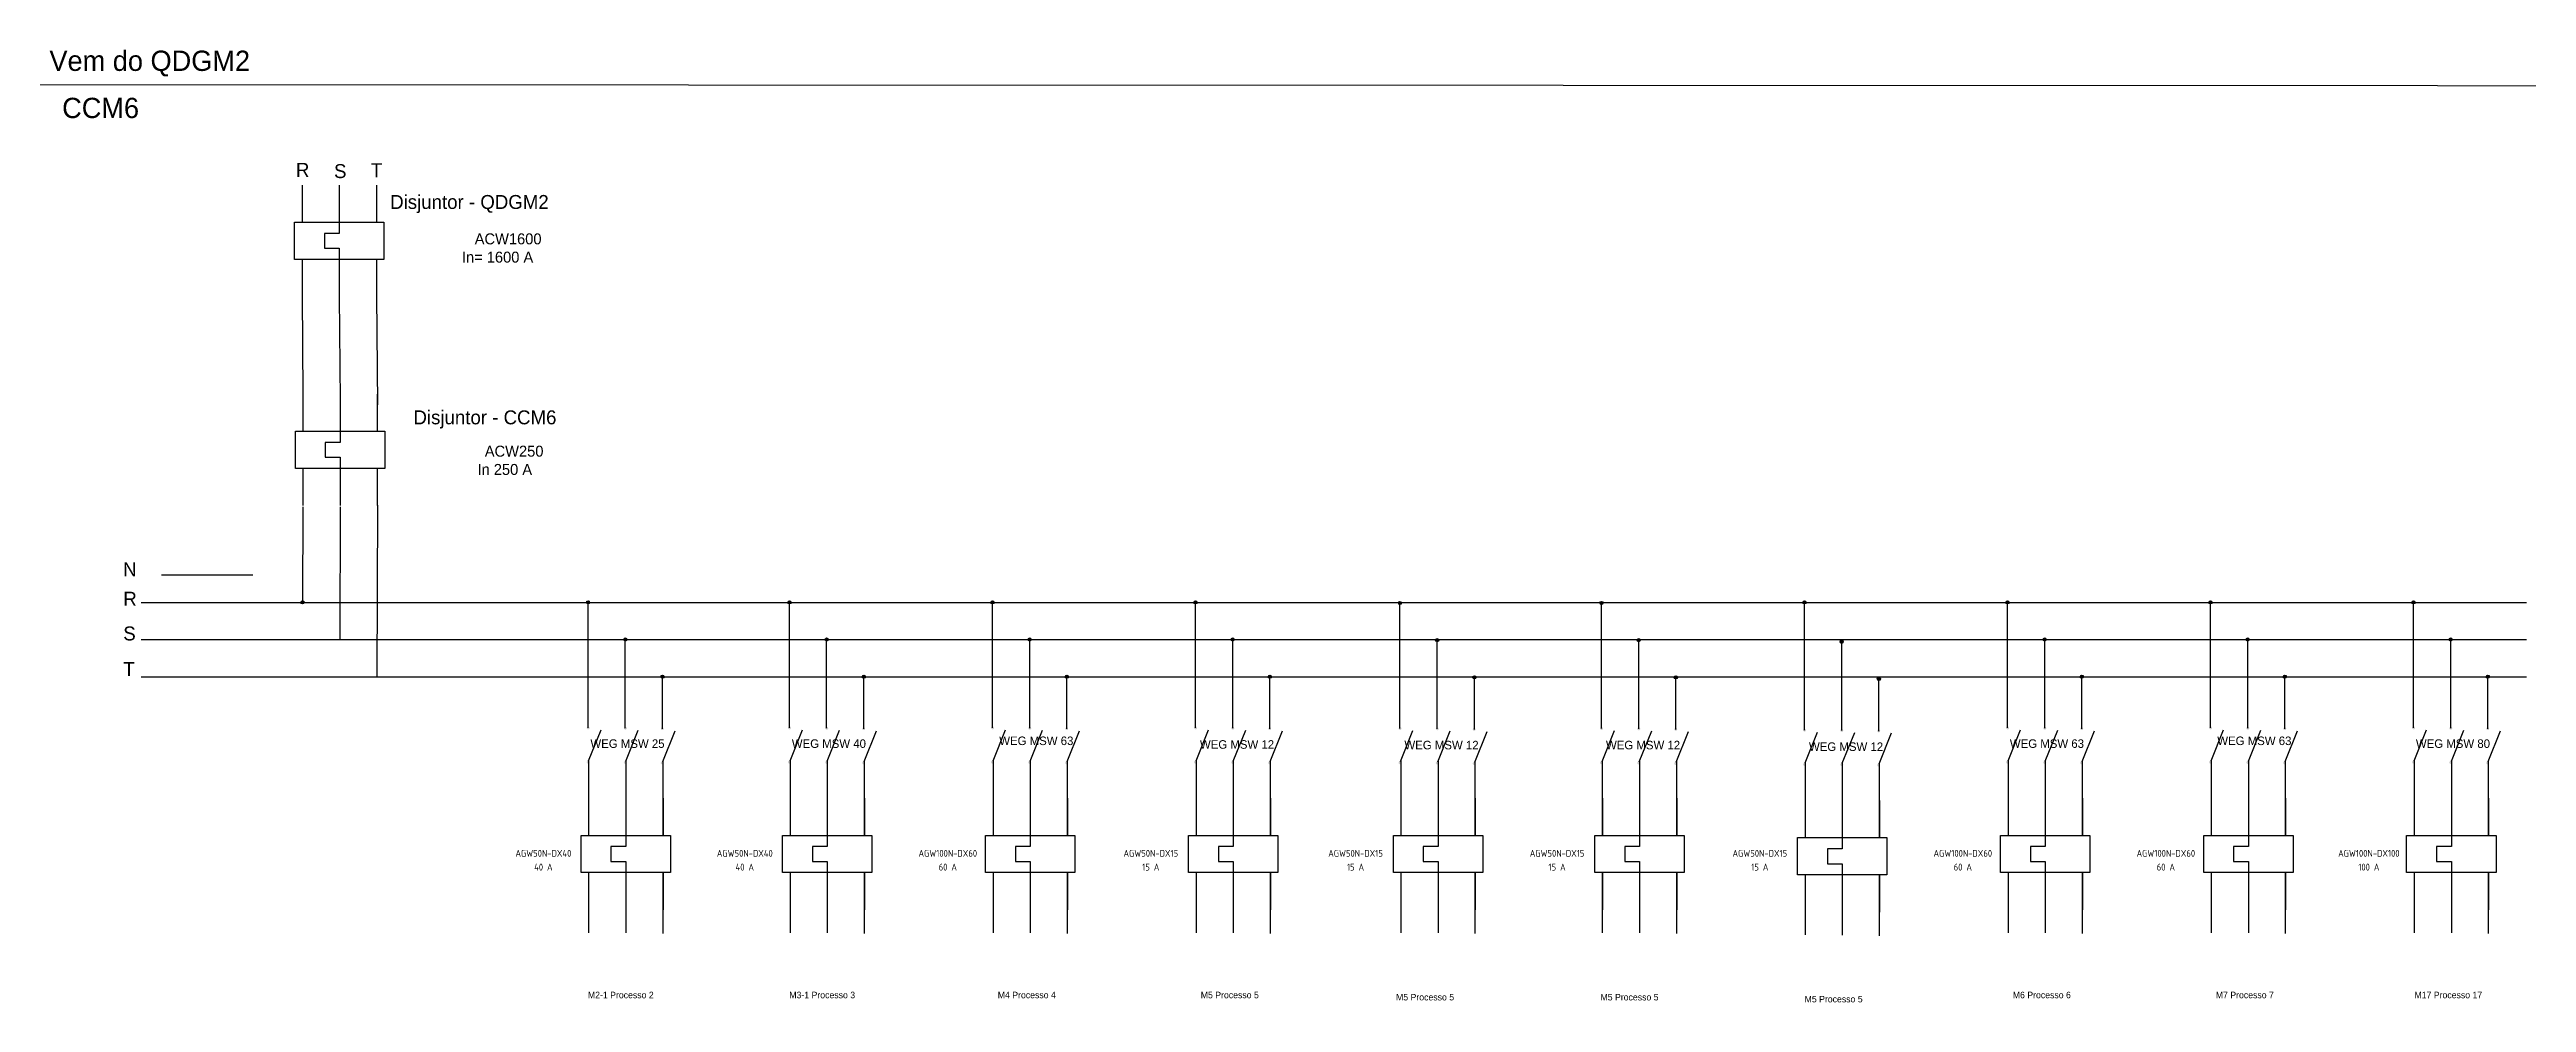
# Model space of a CAD drawing. Extents: x -533 to 641, y -96 to 322.
# Drawn here: x -495.5 to -415.1, y -28.3 to 2.6 of the extents above; entities that cross this region are included whole.
import ezdxf

# ---------------------------------------------------------------- set-up
doc = ezdxf.new("R2010")
doc.units = 0
doc.header["$MEASUREMENT"] = 0
doc.layers.add('ELET_TRIFILAR_DESENHO', color=5, linetype='Continuous', plot=False)
doc.layers.add('ELET_TRIFILAR_TEXTO', color=4, linetype='Continuous')
doc.styles.add('ARIAL', font='arial.ttf')

msp = doc.modelspace()

# ---------------------------------------------------------------- texts
at = {"layer": 'ELET_TRIFILAR_DESENHO', "ltscale": 50}
for s, p in [('R', (-487.47, -1.524)), ('S', (-486.233, -1.564)), ('T', (-485.035, -1.534)), ('N', (-493.078, -14.49)), ('R', (-493.072, -15.446)), ('S', (-493.072, -16.573)), ('T', (-493.072, -17.728))]:
    msp.add_text(s, height=0.453, dxfattribs=at).set_placement(p)
at = {"layer": 'ELET_TRIFILAR_TEXTO', "ltscale": 50}
for s, p in [('Disjuntor - QDGM2', (-484.41, -2.566)), ('Disjuntor - CCM6', (-483.655, -9.557))]:
    msp.add_text(s, height=0.45251, dxfattribs=at).set_placement(p)
at = {"layer": 'ELET_TRIFILAR_TEXTO', "attachment_point": 1}
for s, insert, char_height in [('Vem do QDGM2', (-495.469, 2.574), 0.65883), ('\\pi-1.03766;{\\H0.48889x;ACW250  \\P\\pi-1.27483;In 250 A\\H2.04545x;\\C7; }', (-480.302, -10.251), 0.7277), ('\\pi-1.51405;M2-1 Processo 2', (-476.479, -27.976), 0.21126), ('\\pi-1.51405;M3-1 Processo 3', (-469.943, -27.976), 0.21126), ('\\pi-1.338;M4 Processo 4', (-463.354, -27.976), 0.21126), ('\\pi-1.338;M5 Processo 5', (-456.766, -27.976), 0.21126), ('\\pi-1.338;M5 Processo 5', (-450.428, -28.047), 0.21126), ('\\pi-1.338;M5 Processo 5', (-443.793, -28.047), 0.21126), ('\\pi-1.338;M5 Processo 5', (-437.169, -28.11), 0.21126), ('\\pi-1.338;M6 Processo 6', (-430.412, -27.976), 0.21126), ('\\pi-1.338;M7 Processo 7', (-423.824, -27.976), 0.21126), ('\\pi-1.47884;M17 Processo 17', (-417.236, -27.976), 0.21126)]:
    msp.add_mtext(s, dxfattribs=dict(at, insert=insert, char_height=char_height))
for s, insert, char_height, width in [('CCM6', (-495.056, 1.043), 0.6588, 0.3708), ('\\pi0.55622;{\\H0.48889x;ACW1600 \\P\\pi0.14115;In= 1600 A\\C7; \\H2.04545x; }', (-482.223, -3.359), 0.7277, 3.36563), ('WEG MSW 25', (-477.912, -19.783), 0.2769, 3.22382), ('WEG MSW 40', (-471.376, -19.783), 0.2769, 3.22382), ('WEG MSW 63', (-464.644, -19.692), 0.2769, 3.22382), ('WEG MSW 12', (-458.13, -19.811), 0.2769, 3.22382), ('WEG MSW 12', (-451.494, -19.831), 0.2769, 3.22382), ('WEG MSW 12', (-444.953, -19.831), 0.2769, 3.22382), ('WEG MSW 12', (-438.365, -19.883), 0.2769, 3.22382), ('WEG MSW 63', (-431.846, -19.783), 0.2769, 3.22382), ('WEG MSW 63', (-425.114, -19.692), 0.2769, 3.22382), ('WEG MSW 80', (-418.669, -19.783), 0.2769, 3.22382)]:
    msp.add_mtext(s, dxfattribs=dict(at, insert=insert, char_height=char_height, width=width))
at = {"layer": 'ELET_TRIFILAR_TEXTO', "char_height": 0.224, "width": 4.06752, "attachment_point": 8, "line_spacing_factor": 0.6, "style": 'ARIAL'}
for s, insert in [('{\\Fisocp2|c0;AGW50N-DX40\\P\\P40 A}', (-479.438, -24.043)), ('{\\Fisocp2|c0;AGW50N-DX40\\P\\P40 A}', (-472.902, -24.043)), ('{\\Fisocp2|c0;AGW100N-DX60\\P\\P60 A}', (-466.313, -24.043)), ('{\\Fisocp2|c0;AGW50N-DX15\\P\\P15 A}', (-459.725, -24.043)), ('{\\Fisocp2|c0;AGW50N-DX15\\P\\P15 A}', (-453.081, -24.043)), ('{\\Fisocp2|c0;AGW50N-DX15\\P\\P15 A}', (-446.54, -24.043)), ('{\\Fisocp2|c0;AGW50N-DX15\\P\\P15 A}', (-439.96, -24.043)), ('{\\Fisocp2|c0;AGW100N-DX60\\P\\P60 A}', (-433.372, -24.043)), ('{\\Fisocp2|c0;AGW100N-DX60\\P\\P60 A}', (-426.783, -24.043)), ('{\\Fisocp2|c0;AGW100N-DX100\\P\\P100 A}', (-420.195, -24.043))]:
    msp.add_mtext(s, dxfattribs=dict(at, insert=insert))

# ---------------------------------------------------------------- blocks, each defined once
blk = doc.blocks.new('热件触点')
at = {"ltscale": 50}
for p, q in [((-10, 30), (-10, 20)), ((0, 30), (0, 20)), ((10, 30), (10, 20)), ((0, 20), (0, 17)), ((-4, 17), (-4, 13)), ((0, 17), (-4, 17)), ((-10, 10), (-10, 0)), ((-4, 13), (0, 13)), ((0, 13), (0, 10)), ((0, 10), (0, 0)), ((10, 10), (10, 0))]:
    blk.add_line(p, q, dxfattribs=at)
blk.add_lwpolyline([(-12, 20), (12, 20), (12, 10), (-12, 10)], close=True)

# ---------------------------------------------------------------- hatches: boundary and pattern name
at = {"layer": 'ELET_TRIFILAR_DESENHO', "ltscale": 50}
for points in [[(-487.202, -15.337, 1), (-487.305, -15.337, 1)], [(-477.937, -15.337, 1), (-478.04, -15.337, 1)], [(-471.4, -15.337, 1), (-471.503, -15.337, 1)], [(-464.811, -15.337, 1), (-464.915, -15.337, 1)], [(-458.223, -15.337, 1), (-458.326, -15.337, 1)], [(-451.587, -15.357, 1), (-451.69, -15.357, 1)], [(-445.046, -15.357, 1), (-445.15, -15.357, 1)], [(-438.458, -15.337, 1), (-438.561, -15.337, 1)], [(-431.87, -15.337, 1), (-431.973, -15.337, 1)], [(-425.281, -15.337, 1), (-425.385, -15.337, 1)], [(-418.693, -15.337, 1), (-418.796, -15.337, 1)], [(-476.73, -16.543, 1), (-476.833, -16.543, 1)], [(-470.193, -16.543, 1), (-470.296, -16.543, 1)], [(-463.605, -16.543, 1), (-463.708, -16.543, 1)], [(-457.016, -16.543, 1), (-457.12, -16.543, 1)], [(-450.38, -16.563, 1), (-450.484, -16.563, 1)], [(-443.84, -16.563, 1), (-443.943, -16.563, 1)], [(-437.251, -16.615, 1), (-437.355, -16.615, 1)], [(-430.663, -16.543, 1), (-430.766, -16.543, 1)], [(-424.075, -16.543, 1), (-424.178, -16.543, 1)], [(-417.486, -16.543, 1), (-417.59, -16.543, 1)], [(-475.523, -17.75, 1), (-475.626, -17.75, 1)], [(-468.986, -17.75, 1), (-469.09, -17.75, 1)], [(-462.398, -17.75, 1), (-462.501, -17.75, 1)], [(-455.81, -17.75, 1), (-455.913, -17.75, 1)], [(-449.174, -17.77, 1), (-449.277, -17.77, 1)], [(-442.633, -17.77, 1), (-442.736, -17.77, 1)], [(-436.045, -17.822, 1), (-436.148, -17.822, 1)], [(-429.456, -17.75, 1), (-429.56, -17.75, 1)], [(-422.868, -17.75, 1), (-422.971, -17.75, 1)], [(-416.28, -17.75, 1), (-416.383, -17.75, 1)]]:
    msp.add_hatch(color=256, dxfattribs=at).paths.add_polyline_path(points)
at = {"layer": 'ELET_TRIFILAR_DESENHO', "linetype": 'Continuous', "transparency": 33554687}
h = msp.add_hatch(color=256, dxfattribs=at)
h.dxf.hatch_style = 1
h.paths.add_polyline_path([(-477.988, -20.572, 1), (-477.988, -20.475, 1)])
h.paths.add_polyline_path([(-477.985, -19.461, 1), (-477.985, -19.364, 1)])
h = msp.add_hatch(color=256, dxfattribs=at)
h.dxf.hatch_style = 1
h.paths.add_polyline_path([(-476.779, -20.582, 1), (-476.779, -20.484, 1)])
h.paths.add_polyline_path([(-476.777, -19.47, 1), (-476.777, -19.373, 1)])
h = msp.add_hatch(color=256, dxfattribs=at)
h.dxf.hatch_style = 1
h.paths.add_polyline_path([(-475.582, -20.597, 1), (-475.582, -20.5, 1)])
h.paths.add_polyline_path([(-475.579, -19.486, 1), (-475.579, -19.389, 1)])
h = msp.add_hatch(color=256, dxfattribs=at)
h.dxf.hatch_style = 1
h.paths.add_polyline_path([(-471.451, -20.572, 1), (-471.451, -20.475, 1)])
h.paths.add_polyline_path([(-471.449, -19.461, 1), (-471.449, -19.364, 1)])
h = msp.add_hatch(color=256, dxfattribs=at)
h.dxf.hatch_style = 1
h.paths.add_polyline_path([(-470.243, -20.582, 1), (-470.243, -20.484, 1)])
h.paths.add_polyline_path([(-470.24, -19.47, 1), (-470.24, -19.373, 1)])
h = msp.add_hatch(color=256, dxfattribs=at)
h.dxf.hatch_style = 1
h.paths.add_polyline_path([(-469.045, -20.597, 1), (-469.045, -20.5, 1)])
h.paths.add_polyline_path([(-469.043, -19.486, 1), (-469.043, -19.389, 1)])
h = msp.add_hatch(color=256, dxfattribs=at)
h.dxf.hatch_style = 1
h.paths.add_polyline_path([(-464.863, -20.572, 1), (-464.863, -20.475, 1)])
h.paths.add_polyline_path([(-464.86, -19.461, 1), (-464.86, -19.364, 1)])
h = msp.add_hatch(color=256, dxfattribs=at)
h.dxf.hatch_style = 1
h.paths.add_polyline_path([(-463.654, -20.582, 1), (-463.654, -20.484, 1)])
h.paths.add_polyline_path([(-463.652, -19.47, 1), (-463.652, -19.373, 1)])
h = msp.add_hatch(color=256, dxfattribs=at)
h.dxf.hatch_style = 1
h.paths.add_polyline_path([(-462.457, -20.597, 1), (-462.457, -20.5, 1)])
h.paths.add_polyline_path([(-462.454, -19.486, 1), (-462.454, -19.389, 1)])
h = msp.add_hatch(color=256, dxfattribs=at)
h.dxf.hatch_style = 1
h.paths.add_polyline_path([(-458.274, -20.572, 1), (-458.274, -20.475, 1)])
h.paths.add_polyline_path([(-458.272, -19.461, 1), (-458.272, -19.364, 1)])
h = msp.add_hatch(color=256, dxfattribs=at)
h.dxf.hatch_style = 1
h.paths.add_polyline_path([(-457.066, -20.582, 1), (-457.066, -20.484, 1)])
h.paths.add_polyline_path([(-457.064, -19.47, 1), (-457.064, -19.373, 1)])
h = msp.add_hatch(color=256, dxfattribs=at)
h.dxf.hatch_style = 1
h.paths.add_polyline_path([(-455.868, -20.597, 1), (-455.868, -20.5, 1)])
h.paths.add_polyline_path([(-455.866, -19.486, 1), (-455.866, -19.389, 1)])
h = msp.add_hatch(color=256, dxfattribs=at)
h.dxf.hatch_style = 1
h.paths.add_polyline_path([(-451.638, -20.592, 1), (-451.638, -20.495, 1)])
h.paths.add_polyline_path([(-451.636, -19.481, 1), (-451.636, -19.384, 1)])
h = msp.add_hatch(color=256, dxfattribs=at)
h.dxf.hatch_style = 1
h.paths.add_polyline_path([(-450.43, -20.601, 1), (-450.43, -20.504, 1)])
h.paths.add_polyline_path([(-450.428, -19.49, 1), (-450.428, -19.393, 1)])
h = msp.add_hatch(color=256, dxfattribs=at)
h.dxf.hatch_style = 1
h.paths.add_polyline_path([(-449.232, -20.617, 1), (-449.232, -20.52, 1)])
h.paths.add_polyline_path([(-449.23, -19.506, 1), (-449.23, -19.409, 1)])
h = msp.add_hatch(color=256, dxfattribs=at)
h.dxf.hatch_style = 1
h.paths.add_polyline_path([(-445.098, -20.592, 1), (-445.098, -20.495, 1)])
h.paths.add_polyline_path([(-445.095, -19.481, 1), (-445.095, -19.384, 1)])
h = msp.add_hatch(color=256, dxfattribs=at)
h.dxf.hatch_style = 1
h.paths.add_polyline_path([(-443.889, -20.601, 1), (-443.889, -20.504, 1)])
h.paths.add_polyline_path([(-443.887, -19.49, 1), (-443.887, -19.393, 1)])
h = msp.add_hatch(color=256, dxfattribs=at)
h.dxf.hatch_style = 1
h.paths.add_polyline_path([(-442.692, -20.617, 1), (-442.692, -20.52, 1)])
h.paths.add_polyline_path([(-442.689, -19.506, 1), (-442.689, -19.409, 1)])
h = msp.add_hatch(color=256, dxfattribs=at)
h.dxf.hatch_style = 1
h.paths.add_polyline_path([(-438.509, -20.644, 1), (-438.509, -20.547, 1)])
h.paths.add_polyline_path([(-438.507, -19.533, 1), (-438.507, -19.436, 1)])
h = msp.add_hatch(color=256, dxfattribs=at)
h.dxf.hatch_style = 1
h.paths.add_polyline_path([(-437.301, -20.653, 1), (-437.301, -20.556, 1)])
h.paths.add_polyline_path([(-437.299, -19.542, 1), (-437.299, -19.445, 1)])
h = msp.add_hatch(color=256, dxfattribs=at)
h.dxf.hatch_style = 1
h.paths.add_polyline_path([(-436.103, -20.669, 1), (-436.103, -20.572, 1)])
h.paths.add_polyline_path([(-436.101, -19.558, 1), (-436.101, -19.46, 1)])
h = msp.add_hatch(color=256, dxfattribs=at)
h.dxf.hatch_style = 1
h.paths.add_polyline_path([(-431.921, -20.572, 1), (-431.921, -20.475, 1)])
h.paths.add_polyline_path([(-431.919, -19.461, 1), (-431.919, -19.364, 1)])
h = msp.add_hatch(color=256, dxfattribs=at)
h.dxf.hatch_style = 1
h.paths.add_polyline_path([(-430.713, -20.582, 1), (-430.713, -20.484, 1)])
h.paths.add_polyline_path([(-430.71, -19.47, 1), (-430.71, -19.373, 1)])
h = msp.add_hatch(color=256, dxfattribs=at)
h.dxf.hatch_style = 1
h.paths.add_polyline_path([(-429.515, -20.597, 1), (-429.515, -20.5, 1)])
h.paths.add_polyline_path([(-429.513, -19.486, 1), (-429.513, -19.389, 1)])
h = msp.add_hatch(color=256, dxfattribs=at)
h.dxf.hatch_style = 1
h.paths.add_polyline_path([(-425.333, -20.572, 1), (-425.333, -20.475, 1)])
h.paths.add_polyline_path([(-425.33, -19.461, 1), (-425.33, -19.364, 1)])
h = msp.add_hatch(color=256, dxfattribs=at)
h.dxf.hatch_style = 1
h.paths.add_polyline_path([(-424.124, -20.582, 1), (-424.124, -20.484, 1)])
h.paths.add_polyline_path([(-424.122, -19.47, 1), (-424.122, -19.373, 1)])
h = msp.add_hatch(color=256, dxfattribs=at)
h.dxf.hatch_style = 1
h.paths.add_polyline_path([(-422.927, -20.597, 1), (-422.927, -20.5, 1)])
h.paths.add_polyline_path([(-422.924, -19.486, 1), (-422.924, -19.389, 1)])
h = msp.add_hatch(color=256, dxfattribs=at)
h.dxf.hatch_style = 1
h.paths.add_polyline_path([(-418.744, -20.572, 1), (-418.744, -20.475, 1)])
h.paths.add_polyline_path([(-418.742, -19.461, 1), (-418.742, -19.364, 1)])
h = msp.add_hatch(color=256, dxfattribs=at)
h.dxf.hatch_style = 1
h.paths.add_polyline_path([(-417.536, -20.582, 1), (-417.536, -20.484, 1)])
h.paths.add_polyline_path([(-417.534, -19.47, 1), (-417.534, -19.373, 1)])
h = msp.add_hatch(color=256, dxfattribs=at)
h.dxf.hatch_style = 1
h.paths.add_polyline_path([(-416.338, -20.597, 1), (-416.338, -20.5, 1)])
h.paths.add_polyline_path([(-416.336, -19.486, 1), (-416.336, -19.389, 1)])

# ---------------------------------------------------------------- linework, layer by layer
at = {"layer": 'ELET_TRIFILAR_DESENHO', "linetype": 'Continuous'}
for p, q in [((-487.27, -5.385), (-487.24, -8.573)), ((-486.063, -5.405), (-486.034, -8.788)), ((-484.856, -5.385), (-484.825, -8.919)), ((-477.97, -20.479), (-477.568, -19.479)), ((-476.761, -20.488), (-476.36, -19.488)), ((-475.564, -20.504), (-475.162, -19.504)), ((-471.433, -20.479), (-471.031, -19.479)), ((-470.225, -20.488), (-469.823, -19.488)), ((-469.027, -20.504), (-468.625, -19.504)), ((-464.845, -20.479), (-464.443, -19.479)), ((-463.636, -20.488), (-463.235, -19.488)), ((-462.439, -20.504), (-462.037, -19.504)), ((-458.256, -20.479), (-457.855, -19.479)), ((-457.048, -20.488), (-456.646, -19.488)), ((-455.85, -20.504), (-455.449, -19.504)), ((-451.62, -20.498), (-451.219, -19.499)), ((-450.412, -20.508), (-450.01, -19.508)), ((-449.214, -20.523), (-448.813, -19.524)), ((-445.08, -20.498), (-444.678, -19.499)), ((-443.871, -20.508), (-443.47, -19.508)), ((-442.674, -20.523), (-442.272, -19.524)), ((-438.491, -20.55), (-438.09, -19.55)), ((-437.283, -20.559), (-436.881, -19.56)), ((-436.085, -20.575), (-435.684, -19.575)), ((-431.903, -20.479), (-431.501, -19.479)), ((-430.695, -20.488), (-430.293, -19.488)), ((-429.497, -20.504), (-429.095, -19.504)), ((-425.314, -20.479), (-424.913, -19.479)), ((-424.106, -20.488), (-423.705, -19.488)), ((-422.909, -20.504), (-422.507, -19.504)), ((-418.726, -20.479), (-418.325, -19.479)), ((-417.518, -20.488), (-417.116, -19.488)), ((-416.32, -20.504), (-415.919, -19.504))]:
    msp.add_line(p, q, dxfattribs=at)
at = {"layer": 'ELET_TRIFILAR_DESENHO'}
for p, q in [((-487.243, -12.234), (-487.253, -15.337)), ((-486.034, -12.234), (-486.047, -16.543)), ((-484.827, -12.184), (-484.84, -17.75)), ((-477.988, -19.41), (-477.988, -15.337)), ((-471.451, -19.41), (-471.451, -15.337)), ((-464.863, -19.41), (-464.863, -15.337)), ((-458.275, -19.41), (-458.275, -15.337)), ((-451.639, -19.43), (-451.639, -15.357)), ((-445.098, -19.43), (-445.098, -15.357)), ((-438.51, -19.482), (-438.51, -15.337)), ((-431.921, -19.41), (-431.921, -15.337)), ((-425.333, -19.41), (-425.333, -15.337)), ((-418.745, -19.41), (-418.745, -15.337)), ((-476.781, -19.424), (-476.781, -16.543)), ((-470.245, -19.424), (-470.245, -16.543)), ((-463.656, -19.424), (-463.656, -16.543)), ((-457.068, -19.424), (-457.068, -16.543)), ((-450.432, -19.443), (-450.432, -16.563)), ((-443.891, -19.443), (-443.891, -16.563)), ((-437.303, -19.495), (-437.303, -16.615)), ((-430.715, -19.424), (-430.715, -16.543)), ((-424.126, -19.424), (-424.126, -16.543)), ((-417.538, -19.424), (-417.538, -16.543)), ((-476.781, -19.424), (-476.781, -17.75)), ((-475.575, -19.441), (-475.575, -17.75)), ((-470.245, -19.424), (-470.245, -17.75)), ((-469.038, -19.441), (-469.038, -17.75)), ((-463.656, -19.424), (-463.656, -17.75)), ((-462.45, -19.441), (-462.45, -17.75)), ((-457.068, -19.424), (-457.068, -17.75)), ((-455.861, -19.441), (-455.861, -17.75)), ((-450.432, -19.443), (-450.432, -17.77)), ((-449.225, -19.461), (-449.225, -17.77)), ((-443.891, -19.443), (-443.891, -17.77)), ((-442.685, -19.461), (-442.685, -17.77)), ((-437.303, -19.495), (-437.303, -17.822)), ((-436.096, -19.513), (-436.096, -17.822)), ((-430.715, -19.424), (-430.715, -17.75)), ((-429.508, -19.441), (-429.508, -17.75)), ((-424.126, -19.424), (-424.126, -17.75)), ((-422.92, -19.441), (-422.92, -17.75)), ((-417.538, -19.424), (-417.538, -17.75)), ((-416.331, -19.441), (-416.331, -17.75)), ((-477.97, -20.479), (-477.97, -22.902)), ((-476.761, -20.488), (-476.761, -22.902)), ((-475.564, -20.504), (-475.564, -22.902)), ((-471.433, -20.479), (-471.433, -22.902)), ((-470.225, -20.488), (-470.225, -22.902)), ((-469.027, -20.504), (-469.027, -22.902)), ((-464.845, -20.479), (-464.845, -22.902)), ((-463.636, -20.488), (-463.636, -22.902)), ((-462.439, -20.504), (-462.439, -22.902)), ((-458.256, -20.479), (-458.256, -22.902)), ((-457.048, -20.488), (-457.048, -22.902)), ((-455.85, -20.504), (-455.85, -22.902)), ((-451.612, -20.479), (-451.612, -22.902)), ((-450.404, -20.488), (-450.404, -22.902)), ((-449.206, -20.504), (-449.206, -22.902)), ((-445.072, -20.479), (-445.072, -22.902)), ((-443.863, -20.488), (-443.863, -22.902)), ((-442.666, -20.504), (-442.666, -22.902)), ((-438.491, -20.55), (-438.491, -22.974)), ((-437.283, -20.559), (-437.283, -22.974)), ((-436.085, -20.575), (-436.085, -22.974)), ((-431.903, -20.479), (-431.903, -22.902)), ((-430.695, -20.488), (-430.695, -22.902)), ((-429.497, -20.504), (-429.497, -22.902)), ((-425.314, -20.479), (-425.314, -22.902)), ((-424.106, -20.488), (-424.106, -22.902)), ((-422.909, -20.504), (-422.909, -22.902)), ((-418.726, -20.479), (-418.726, -22.902)), ((-417.518, -20.488), (-417.518, -22.902)), ((-416.32, -20.504), (-416.32, -22.902)), ((-477.97, -24.11), (-477.97, -26.059)), ((-476.761, -24.11), (-476.761, -26.068)), ((-475.564, -24.11), (-475.564, -26.084)), ((-471.433, -24.11), (-471.433, -26.059)), ((-470.225, -24.11), (-470.225, -26.068)), ((-469.027, -24.11), (-469.027, -26.084)), ((-464.845, -24.11), (-464.845, -26.059)), ((-463.636, -24.11), (-463.636, -26.068)), ((-462.439, -24.11), (-462.439, -26.084)), ((-458.256, -24.11), (-458.256, -26.059)), ((-457.048, -24.11), (-457.048, -26.068)), ((-455.85, -24.11), (-455.85, -26.084)), ((-451.612, -24.11), (-451.612, -26.059)), ((-450.404, -24.11), (-450.404, -26.068)), ((-449.206, -24.11), (-449.206, -26.084)), ((-445.072, -24.11), (-445.072, -26.059)), ((-443.863, -24.11), (-443.863, -26.068)), ((-442.666, -24.11), (-442.666, -26.084)), ((-431.903, -24.11), (-431.903, -26.059)), ((-430.695, -24.11), (-430.695, -26.068)), ((-429.497, -24.11), (-429.497, -26.084)), ((-425.314, -24.11), (-425.314, -26.059)), ((-424.106, -24.11), (-424.106, -26.068)), ((-422.909, -24.11), (-422.909, -26.084)), ((-418.726, -24.11), (-418.726, -26.059)), ((-417.518, -24.11), (-417.518, -26.068)), ((-416.32, -24.11), (-416.32, -26.084)), ((-438.491, -24.182), (-438.491, -26.131)), ((-437.283, -24.182), (-437.283, -26.14)), ((-436.085, -24.182), (-436.085, -26.156))]:
    msp.add_line(p, q, dxfattribs=at)
at = {"layer": 'ELET_TRIFILAR_DESENHO', "ltscale": 50}
for p, q in [((-491.837, -14.44), (-488.865, -14.44)), ((-492.492, -15.337), (-415.08, -15.337)), ((-492.492, -16.543), (-415.08, -16.543)), ((-492.492, -17.75), (-415.08, -17.75))]:
    msp.add_line(p, q, dxfattribs=at)
at = {"layer": 'ELET_TRIFILAR_DESENHO'}
msp.add_lwpolyline([(-503.122, 1.479), (-361.194, 1.422), (-361.194, -28.852), (-503.122, -28.795)], close=True, dxfattribs=at)
at = {"layer": 'ELET_TRIFILAR_DESENHO', "ltscale": 50}
for centre in [(-487.253, -15.337), (-477.988, -15.337), (-471.451, -15.337), (-464.863, -15.337), (-458.275, -15.337), (-451.639, -15.357), (-445.098, -15.357), (-438.51, -15.337), (-431.921, -15.337), (-425.333, -15.337), (-418.745, -15.337), (-476.781, -16.543), (-470.245, -16.543), (-463.656, -16.543), (-457.068, -16.543), (-450.432, -16.563), (-443.891, -16.563), (-437.303, -16.615), (-430.715, -16.543), (-424.126, -16.543), (-417.538, -16.543), (-475.575, -17.75), (-469.038, -17.75), (-462.45, -17.75), (-455.861, -17.75), (-449.225, -17.77), (-442.685, -17.77), (-436.096, -17.822), (-429.508, -17.75), (-422.92, -17.75), (-416.331, -17.75)]:
    msp.add_circle(centre, 0.0517, dxfattribs=at)

# ---------------------------------------------------------------- block references
for p, xscale, yscale, zscale in [((-486.063, -5.412), 0.120669512136104, 0.120669512136104, 0.120669512136104), ((-486.034, -12.193), 0.120669512136104, 0.120669512136104, 0.120669512136104), ((-486.034, -12.193), 0.120669512136104, 0.120669512136104, 0.120669512136104), ((-486.034, -12.193), 0.120669512136104, 0.120669512136104, 0.120669512136104), ((-476.762, -25.318), 0.1208090291641441, 0.1208090291641441, 0.1208090291641441), ((-470.225, -25.318), 0.1208090291641441, 0.1208090291641441, 0.1208090291641441), ((-463.636, -25.318), 0.1208090291641441, 0.1208090291641441, 0.1208090291641441), ((-457.048, -25.318), 0.1208090291641441, 0.1208090291641441, 0.1208090291641441), ((-450.404, -25.318), 0.1208090291641441, 0.1208090291641441, 0.1208090291641441), ((-443.863, -25.318), 0.1208090291641441, 0.1208090291641441, 0.1208090291641441), ((-430.695, -25.318), 0.1208090291641441, 0.1208090291641441, 0.1208090291641441), ((-424.106, -25.318), 0.1208090291641441, 0.1208090291641441, 0.1208090291641441), ((-417.518, -25.318), 0.1208090291641441, 0.1208090291641441, 0.1208090291641441), ((-437.283, -25.39), 0.1208090291641441, 0.1208090291641441, 0.1208090291641441)]:
    msp.add_blockref('热件触点', p, dxfattribs=dict(at, xscale=xscale, yscale=yscale, zscale=zscale))

msp.set_redraw_order([(e.dxf.handle, doc.entitydb.next_handle()) for e in msp.query("TEXT MTEXT ATTDEF DIMENSION ARC_DIMENSION")])  # texts and dimensions are drawn at this point

doc.saveas('drawing.dxf')
